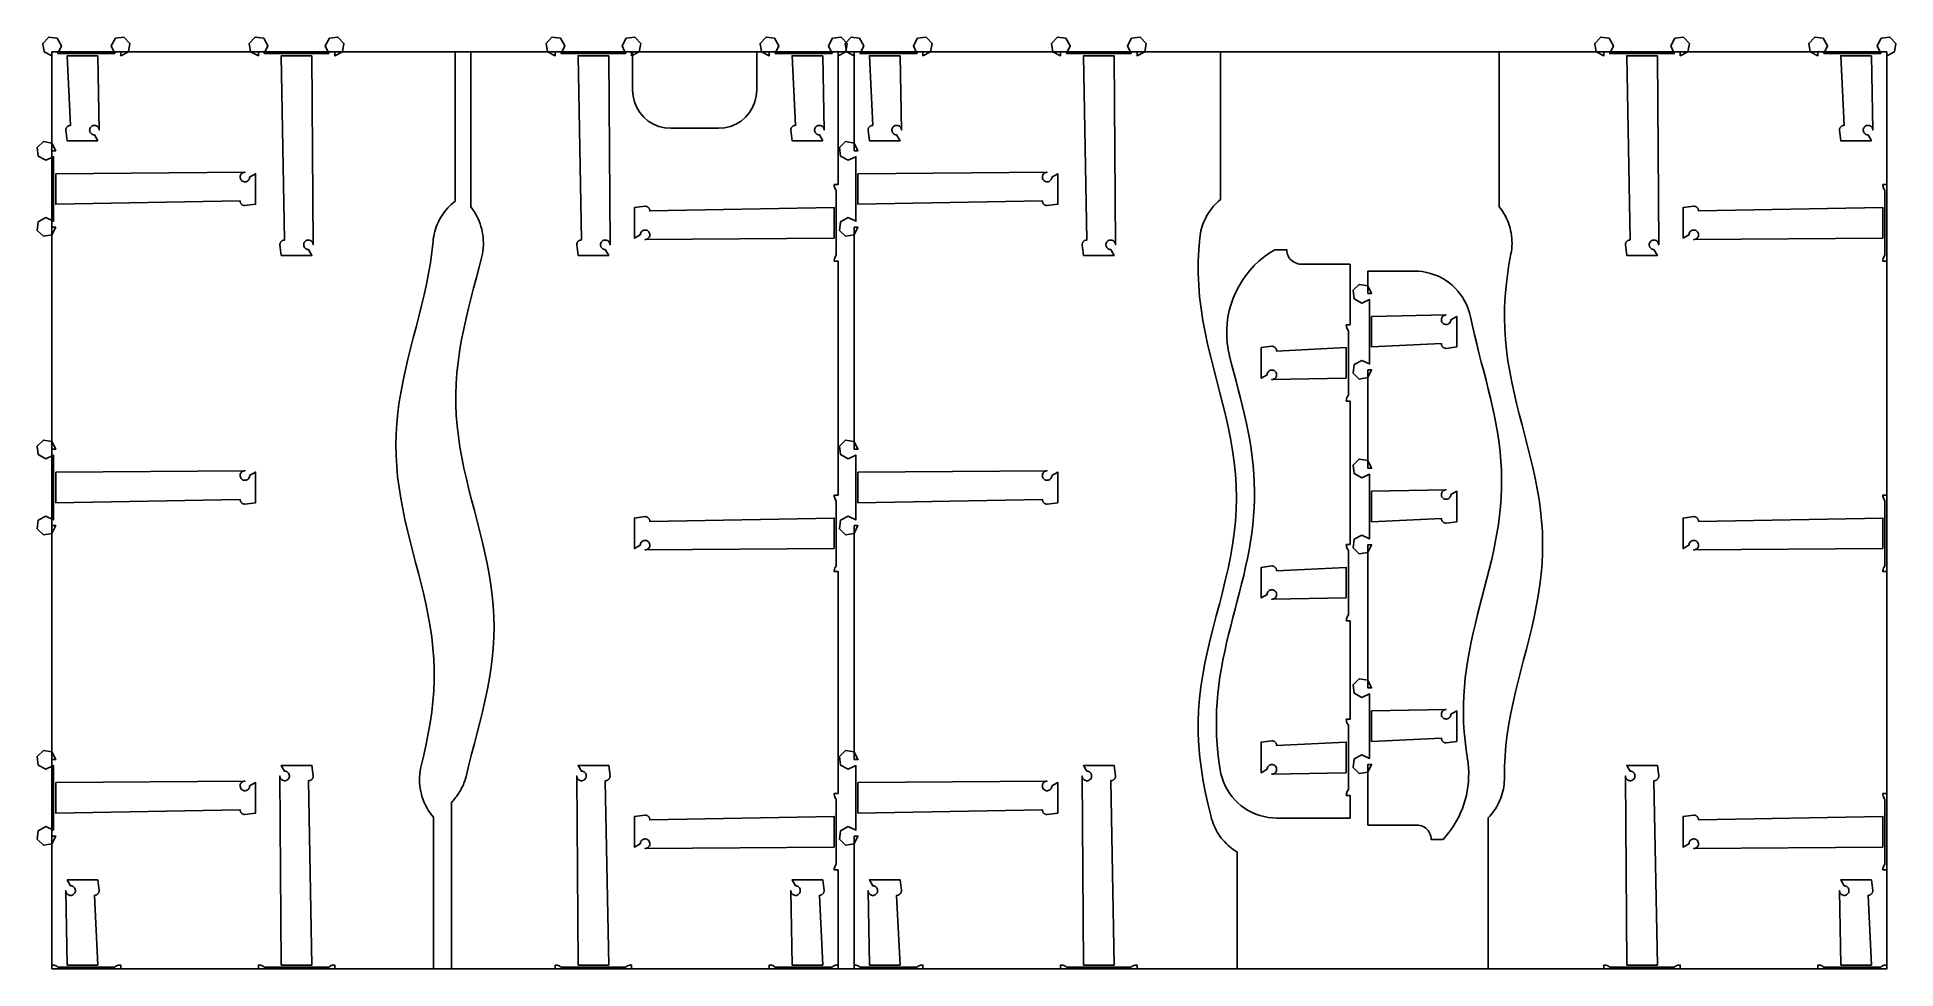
# Model space of a CAD drawing. Header units: inches. Extents: x -0.8 to 96.5, y 0 to 48.8.
import ezdxf

# ---------------------------------------------------------------- set-up
doc = ezdxf.new("R2010")
doc.units = ezdxf.units.IN
doc.layers.add('CONTOUR', color=3, linetype='Continuous')
doc.layers.add('POCKET', color=5, linetype='Continuous')

msp = doc.modelspace()

# ---------------------------------------------------------------- linework, layer by layer
at = {"layer": 'CONTOUR'}
for points in [[(0, 48), (0, 42.825), (0.2, 42.825), (-0.003, 43.227), (-0.447, 43.303), (-0.772, 42.991), (-0.713, 42.544), (-0.319, 42.325), (0.09, 42.513), (0.09, 42.513), (0.09, 39.137), (-0.319, 39.325), (-0.713, 39.106), (-0.772, 38.659), (-0.447, 38.347), (-0.003, 38.423), (0.2, 38.825), (0, 38.825), (0, 27.2), (0.2, 27.2), (-0.003, 27.602), (-0.447, 27.678), (-0.772, 27.366), (-0.713, 26.919), (-0.319, 26.7), (0.09, 26.888), (0.09, 26.888), (0.09, 23.512), (-0.319, 23.7), (-0.713, 23.481), (-0.772, 23.034), (-0.447, 22.722), (-0.003, 22.798), (0.2, 23.2), (0, 23.2), (0, 10.95), (0.2, 10.95), (-0.003, 11.352), (-0.447, 11.428), (-0.772, 11.116), (-0.713, 10.669), (-0.319, 10.45), (0.09, 10.638), (0.09, 10.638), (0.09, 7.262), (-0.319, 7.45), (-0.713, 7.231), (-0.772, 6.784), (-0.447, 6.472), (-0.003, 6.548), (0.2, 6.95), (0, 6.95), (0, 0), (0, 0.2), (0.056, 0.197), (0.112, 0.187), (0.165, 0.172), (0.217, 0.15), (0.267, 0.123), (0.312, 0.09), (3.288, 0.09), (3.288, 0.09), (3.333, 0.123), (3.383, 0.15), (3.434, 0.172), (3.488, 0.187), (3.544, 0.197), (3.6, 0.2), (3.6, 0), (10.8, 0), (10.8, 0.2), (10.856, 0.197), (10.912, 0.187), (10.965, 0.172), (11.017, 0.15), (11.067, 0.123), (11.112, 0.09), (14.488, 0.09), (14.488, 0.09), (14.533, 0.123), (14.583, 0.15), (14.634, 0.172), (14.688, 0.187), (14.744, 0.197), (14.8, 0.2), (14.8, 0), (19.963, 0), (19.963, 7.946), (19.963, 7.946), (19.867, 8.063), (19.777, 8.184), (19.693, 8.31), (19.616, 8.44), (19.545, 8.573), (19.481, 8.71), (19.424, 8.85), (19.374, 8.993), (19.332, 9.138), (19.297, 9.285), (19.269, 9.433), (19.249, 9.583), (19.236, 9.733), (19.231, 9.884), (19.233, 10.035), (19.244, 10.186), (19.261, 10.336), (19.286, 10.485), (19.319, 10.632), (19.319, 10.632), (19.454, 11.192), (19.579, 11.753), (19.692, 12.313), (19.79, 12.873), (19.871, 13.433), (19.934, 13.993), (19.976, 14.553), (19.997, 15.113), (19.997, 15.673), (19.976, 16.233), (19.933, 16.794), (19.871, 17.354), (19.79, 17.914), (19.692, 18.474), (19.579, 19.034), (19.453, 19.594), (19.318, 20.154), (19.176, 20.714), (19.031, 21.275), (18.884, 21.835), (18.74, 22.395), (18.602, 22.955), (18.472, 23.515), (18.354, 24.075), (18.249, 24.635), (18.161, 25.195), (18.09, 25.756), (18.039, 26.316), (18.009, 26.876), (18, 27.436), (18.012, 27.996), (18.046, 28.556), (18.1, 29.116), (18.174, 29.676), (18.265, 30.237), (18.372, 30.797), (18.492, 31.357), (18.623, 31.917), (18.763, 32.477), (18.907, 33.037), (19.054, 33.597), (19.199, 34.157), (19.34, 34.718), (19.474, 35.278), (19.597, 35.838), (19.708, 36.398), (19.804, 36.958), (19.882, 37.518), (19.941, 38.078), (19.941, 38.078), (19.956, 38.208), (19.976, 38.336), (20.001, 38.464), (20.032, 38.59), (20.068, 38.715), (20.11, 38.838), (20.157, 38.959), (20.209, 39.078), (20.266, 39.195), (20.329, 39.309), (20.396, 39.42), (20.468, 39.529), (20.544, 39.634), (20.625, 39.735), (20.711, 39.833), (20.8, 39.928), (20.894, 40.018), (20.991, 40.104), (21.092, 40.186), (21.092, 48), (14.8, 48), (14.8, 47.8), (15.202, 48.003), (15.278, 48.447), (14.965, 48.772), (14.519, 48.713), (14.3, 48.319), (14.488, 47.91), (14.488, 47.91), (11.112, 47.91), (11.3, 48.319), (11.081, 48.713), (10.634, 48.772), (10.322, 48.447), (10.398, 48.003), (10.8, 47.8), (10.8, 48), (3.6, 48), (3.6, 47.8), (4.002, 48.003), (4.078, 48.447), (3.765, 48.772), (3.319, 48.713), (3.1, 48.319), (3.288, 47.91), (3.288, 47.91), (0.312, 47.91), (0.5, 48.319), (0.281, 48.713), (-0.166, 48.772), (-0.478, 48.447), (-0.402, 48.003), (0, 47.8), (0, 48)], [(41.131, 0), (41.131, 5.175), (40.931, 5.175), (40.934, 5.231), (40.943, 5.287), (40.959, 5.341), (40.98, 5.392), (41.008, 5.442), (41.04, 5.487), (41.04, 8.863), (41.04, 8.863), (41.008, 8.908), (40.98, 8.958), (40.959, 9.009), (40.943, 9.063), (40.934, 9.119), (40.931, 9.175), (41.131, 9.175), (41.131, 20.8), (40.931, 20.8), (40.934, 20.856), (40.943, 20.912), (40.959, 20.966), (40.98, 21.017), (41.008, 21.067), (41.04, 21.112), (41.04, 24.488), (41.04, 24.488), (41.008, 24.533), (40.98, 24.583), (40.959, 24.634), (40.943, 24.688), (40.934, 24.744), (40.931, 24.8), (41.131, 24.8), (41.131, 37.05), (40.931, 37.05), (40.934, 37.106), (40.943, 37.162), (40.959, 37.216), (40.98, 37.267), (41.008, 37.317), (41.04, 37.362), (41.04, 40.738), (41.04, 40.738), (41.008, 40.783), (40.98, 40.833), (40.959, 40.884), (40.943, 40.938), (40.934, 40.994), (40.931, 41.05), (41.131, 41.05), (41.131, 48), (41.131, 47.8), (41.533, 48.003), (41.609, 48.447), (41.296, 48.772), (40.849, 48.713), (40.631, 48.319), (40.818, 47.91), (40.818, 47.91), (37.843, 47.91), (38.03, 48.319), (37.812, 48.713), (37.365, 48.772), (37.053, 48.447), (37.128, 48.003), (37.531, 47.8), (37.531, 48), (36.881, 48), (36.881, 46), (36.856, 45.687), (36.783, 45.382), (36.663, 45.092), (36.499, 44.824), (36.295, 44.586), (36.056, 44.382), (35.789, 44.218), (35.499, 44.098), (35.194, 44.025), (34.881, 44), (32.381, 44), (32.068, 44.025), (31.763, 44.098), (31.473, 44.218), (31.205, 44.382), (30.966, 44.586), (30.763, 44.824), (30.599, 45.092), (30.479, 45.382), (30.405, 45.687), (30.381, 46), (30.381, 48), (30.331, 48), (30.331, 47.8), (30.733, 48.003), (30.809, 48.447), (30.496, 48.772), (30.049, 48.713), (29.831, 48.319), (30.018, 47.91), (30.018, 47.91), (26.643, 47.91), (26.83, 48.319), (26.612, 48.713), (26.165, 48.772), (25.853, 48.447), (25.928, 48.003), (26.331, 47.8), (26.331, 48), (21.916, 48), (21.916, 39.881), (21.916, 39.881), (22.004, 39.766), (22.086, 39.647), (22.162, 39.524), (22.233, 39.398), (22.297, 39.268), (22.354, 39.135), (22.406, 39), (22.45, 38.863), (22.488, 38.723), (22.52, 38.582), (22.544, 38.44), (22.562, 38.296), (22.572, 38.152), (22.576, 38.008), (22.573, 37.863), (22.562, 37.719), (22.545, 37.576), (22.521, 37.433), (22.49, 37.292), (22.49, 37.292), (22.352, 36.738), (22.208, 36.183), (22.063, 35.629), (21.92, 35.075), (21.78, 34.52), (21.649, 33.966), (21.527, 33.412), (21.418, 32.857), (21.324, 32.303), (21.247, 31.749), (21.189, 31.194), (21.15, 30.64), (21.132, 30.086), (21.135, 29.531), (21.159, 28.977), (21.203, 28.423), (21.267, 27.869), (21.349, 27.314), (21.447, 26.76), (21.56, 26.206), (21.685, 25.651), (21.819, 25.097), (21.96, 24.543), (22.104, 23.988), (22.249, 23.434), (22.391, 22.88), (22.528, 22.325), (22.657, 21.771), (22.774, 21.217), (22.878, 20.663), (22.966, 20.108), (23.037, 19.554), (23.088, 19), (23.12, 18.445), (23.131, 17.891), (23.12, 17.337), (23.089, 16.782), (23.038, 16.228), (22.967, 15.674), (22.879, 15.119), (22.776, 14.565), (22.659, 14.011), (22.53, 13.457), (22.393, 12.902), (22.251, 12.348), (22.106, 11.794), (21.962, 11.239), (21.821, 10.685), (21.687, 10.131), (21.687, 10.131), (21.666, 10.048), (21.643, 9.965), (21.618, 9.883), (21.59, 9.802), (21.56, 9.722), (21.527, 9.643), (21.493, 9.564), (21.456, 9.487), (21.417, 9.411), (21.376, 9.336), (21.332, 9.262), (21.287, 9.189), (21.239, 9.118), (21.19, 9.048), (21.138, 8.979), (21.085, 8.912), (21.03, 8.847), (20.973, 8.783), (20.914, 8.721), (20.914, 0), (26.331, 0), (26.331, 0.2), (26.387, 0.197), (26.442, 0.187), (26.496, 0.172), (26.548, 0.15), (26.597, 0.123), (26.643, 0.09), (30.018, 0.09), (30.018, 0.09), (30.064, 0.123), (30.113, 0.15), (30.165, 0.172), (30.219, 0.187), (30.275, 0.197), (30.331, 0.2), (30.331, 0), (37.531, 0), (37.531, 0.2), (37.587, 0.197), (37.642, 0.187), (37.696, 0.172), (37.748, 0.15), (37.797, 0.123), (37.843, 0.09), (40.818, 0.09), (40.818, 0.09), (40.864, 0.123), (40.913, 0.15), (40.965, 0.172), (41.019, 0.187), (41.075, 0.197), (41.131, 0.2), (41.131, 0)], [(41.976, 48), (41.976, 42.825), (42.176, 42.825), (41.973, 43.227), (41.528, 43.303), (41.204, 42.991), (41.262, 42.544), (41.656, 42.325), (42.066, 42.513), (42.066, 42.513), (42.066, 39.137), (41.656, 39.325), (41.262, 39.106), (41.204, 38.659), (41.528, 38.347), (41.973, 38.423), (42.176, 38.825), (41.976, 38.825), (41.976, 27.2), (42.176, 27.2), (41.973, 27.602), (41.528, 27.678), (41.204, 27.366), (41.262, 26.919), (41.656, 26.7), (42.066, 26.888), (42.066, 26.888), (42.066, 23.512), (41.656, 23.7), (41.262, 23.481), (41.204, 23.034), (41.528, 22.722), (41.973, 22.798), (42.176, 23.2), (41.976, 23.2), (41.976, 10.95), (42.176, 10.95), (41.973, 11.352), (41.528, 11.428), (41.204, 11.116), (41.262, 10.669), (41.656, 10.45), (42.066, 10.638), (42.066, 10.638), (42.066, 7.262), (41.656, 7.45), (41.262, 7.231), (41.204, 6.784), (41.528, 6.472), (41.973, 6.548), (42.176, 6.95), (41.976, 6.95), (41.976, 0), (41.976, 0.2), (42.032, 0.197), (42.087, 0.187), (42.141, 0.172), (42.193, 0.15), (42.242, 0.123), (42.288, 0.09), (45.263, 0.09), (45.263, 0.09), (45.309, 0.123), (45.358, 0.15), (45.41, 0.172), (45.464, 0.187), (45.519, 0.197), (45.576, 0.2), (45.576, 0), (52.776, 0), (52.776, 0.2), (52.832, 0.197), (52.887, 0.187), (52.941, 0.172), (52.993, 0.15), (53.042, 0.123), (53.088, 0.09), (56.463, 0.09), (56.463, 0.09), (56.509, 0.123), (56.558, 0.15), (56.61, 0.172), (56.664, 0.187), (56.719, 0.197), (56.776, 0.2), (56.776, 0), (62.018, 0), (62.018, 6.109), (62.018, 6.109), (61.912, 6.175), (61.81, 6.245), (61.71, 6.32), (61.613, 6.399), (61.52, 6.481), (61.431, 6.568), (61.345, 6.658), (61.262, 6.752), (61.184, 6.849), (61.11, 6.949), (61.04, 7.052), (60.975, 7.158), (60.914, 7.267), (60.857, 7.378), (60.805, 7.491), (60.758, 7.606), (60.716, 7.724), (60.679, 7.842), (60.646, 7.963), (60.646, 7.963), (60.498, 8.581), (60.363, 9.2), (60.243, 9.818), (60.143, 10.437), (60.065, 11.055), (60.01, 11.674), (59.981, 12.292), (59.977, 12.911), (60, 13.53), (60.048, 14.148), (60.121, 14.767), (60.216, 15.385), (60.331, 16.004), (60.462, 16.622), (60.607, 17.241), (60.762, 17.859), (60.922, 18.478), (61.084, 19.096), (61.243, 19.715), (61.395, 20.333), (61.536, 20.952), (61.662, 21.57), (61.77, 22.189), (61.858, 22.808), (61.922, 23.426), (61.962, 24.045), (61.976, 24.663), (61.963, 25.282), (61.925, 25.9), (61.862, 26.519), (61.776, 27.137), (61.669, 27.756), (61.543, 28.374), (61.403, 28.993), (61.252, 29.611), (61.093, 30.23), (60.932, 30.848), (60.771, 31.467), (60.616, 32.086), (60.47, 32.704), (60.338, 33.323), (60.222, 33.941), (60.126, 34.56), (60.052, 35.178), (60.002, 35.797), (59.978, 36.415), (59.98, 37.034), (60.008, 37.652), (60.061, 38.271), (60.061, 38.271), (60.076, 38.392), (60.097, 38.513), (60.122, 38.633), (60.152, 38.752), (60.187, 38.869), (60.227, 38.985), (60.271, 39.099), (60.32, 39.211), (60.374, 39.322), (60.432, 39.429), (60.494, 39.535), (60.561, 39.638), (60.631, 39.738), (60.706, 39.835), (60.785, 39.929), (60.867, 40.019), (60.953, 40.106), (61.043, 40.19), (61.136, 40.27), (61.136, 48), (56.776, 48), (56.776, 47.8), (57.178, 48.003), (57.253, 48.447), (56.941, 48.772), (56.494, 48.713), (56.276, 48.319), (56.463, 47.91), (56.463, 47.91), (53.088, 47.91), (53.275, 48.319), (53.057, 48.713), (52.61, 48.772), (52.298, 48.447), (52.373, 48.003), (52.776, 47.8), (52.776, 48), (45.576, 48), (45.576, 47.8), (45.978, 48.003), (46.053, 48.447), (45.741, 48.772), (45.294, 48.713), (45.076, 48.319), (45.263, 47.91), (45.263, 47.91), (42.288, 47.91), (42.475, 48.319), (42.257, 48.713), (41.81, 48.772), (41.498, 48.447), (41.573, 48.003), (41.976, 47.8), (41.976, 48)], [(96, 0), (96, 5.175), (95.8, 5.175), (95.803, 5.231), (95.813, 5.287), (95.828, 5.341), (95.85, 5.392), (95.877, 5.442), (95.91, 5.487), (95.91, 8.863), (95.91, 8.863), (95.877, 8.908), (95.85, 8.958), (95.828, 9.009), (95.813, 9.063), (95.803, 9.119), (95.8, 9.175), (96, 9.175), (96, 20.8), (95.8, 20.8), (95.803, 20.856), (95.813, 20.912), (95.828, 20.966), (95.85, 21.017), (95.877, 21.067), (95.91, 21.112), (95.91, 24.488), (95.91, 24.488), (95.877, 24.533), (95.85, 24.583), (95.828, 24.634), (95.813, 24.688), (95.803, 24.744), (95.8, 24.8), (96, 24.8), (96, 37.05), (95.8, 37.05), (95.803, 37.106), (95.813, 37.162), (95.828, 37.216), (95.85, 37.267), (95.877, 37.317), (95.91, 37.362), (95.91, 40.738), (95.91, 40.738), (95.877, 40.783), (95.85, 40.833), (95.828, 40.884), (95.813, 40.938), (95.803, 40.994), (95.8, 41.05), (96, 41.05), (96, 48), (96, 47.8), (96.402, 48.003), (96.478, 48.447), (96.166, 48.772), (95.719, 48.713), (95.5, 48.319), (95.688, 47.91), (95.688, 47.91), (92.712, 47.91), (92.9, 48.319), (92.681, 48.713), (92.235, 48.772), (91.922, 48.447), (91.998, 48.003), (92.4, 47.8), (92.4, 48), (85.2, 48), (85.2, 47.8), (85.602, 48.003), (85.678, 48.447), (85.366, 48.772), (84.919, 48.713), (84.7, 48.319), (84.888, 47.91), (84.888, 47.91), (81.512, 47.91), (81.7, 48.319), (81.481, 48.713), (81.035, 48.772), (80.722, 48.447), (80.798, 48.003), (81.2, 47.8), (81.2, 48), (75.73, 48), (75.73, 39.887), (75.73, 39.887), (75.814, 39.778), (75.893, 39.665), (75.967, 39.549), (76.035, 39.429), (76.098, 39.306), (76.155, 39.181), (76.206, 39.053), (76.252, 38.922), (76.291, 38.79), (76.324, 38.656), (76.351, 38.521), (76.372, 38.385), (76.386, 38.248), (76.394, 38.11), (76.396, 37.972), (76.391, 37.834), (76.38, 37.697), (76.363, 37.56), (76.34, 37.424), (76.34, 37.424), (76.237, 36.865), (76.151, 36.306), (76.083, 35.747), (76.035, 35.188), (76.007, 34.629), (76, 34.07), (76.015, 33.511), (76.051, 32.952), (76.107, 32.393), (76.183, 31.834), (76.275, 31.275), (76.384, 30.716), (76.505, 30.157), (76.637, 29.598), (76.777, 29.039), (76.922, 28.48), (77.068, 27.92), (77.213, 27.361), (77.353, 26.802), (77.485, 26.243), (77.608, 25.684), (77.717, 25.125), (77.811, 24.566), (77.888, 24.007), (77.945, 23.448), (77.983, 22.889), (77.999, 22.33), (77.994, 21.771), (77.968, 21.212), (77.921, 20.653), (77.855, 20.094), (77.77, 19.535), (77.668, 18.976), (77.553, 18.417), (77.425, 17.858), (77.289, 17.299), (77.146, 16.74), (77, 16.18), (76.854, 15.621), (76.712, 15.062), (76.575, 14.503), (76.448, 13.944), (76.332, 13.385), (76.231, 12.826), (76.146, 12.267), (76.079, 11.708), (76.032, 11.149), (76.006, 10.59), (76.001, 10.031), (76.001, 10.031), (75.999, 9.907), (75.993, 9.783), (75.981, 9.659), (75.965, 9.536), (75.943, 9.414), (75.916, 9.293), (75.885, 9.173), (75.848, 9.054), (75.806, 8.937), (75.76, 8.822), (75.709, 8.709), (75.653, 8.598), (75.593, 8.49), (75.528, 8.384), (75.459, 8.281), (75.386, 8.18), (75.308, 8.083), (75.227, 7.989), (75.142, 7.899), (75.142, 0), (81.2, 0), (81.2, 0.2), (81.256, 0.197), (81.312, 0.187), (81.366, 0.172), (81.417, 0.15), (81.467, 0.123), (81.512, 0.09), (84.888, 0.09), (84.888, 0.09), (84.933, 0.123), (84.983, 0.15), (85.035, 0.172), (85.088, 0.187), (85.144, 0.197), (85.2, 0.2), (85.2, 0), (92.4, 0), (92.4, 0.2), (92.456, 0.197), (92.512, 0.187), (92.566, 0.172), (92.617, 0.15), (92.667, 0.123), (92.712, 0.09), (95.688, 0.09), (95.688, 0.09), (95.733, 0.123), (95.783, 0.15), (95.835, 0.172), (95.888, 0.187), (95.944, 0.197), (96, 0.2), (96, 0)], [(0, 0), (96, 0), (96, 48), (0, 48), (0, 0)], [(67.924, 36.893), (67.924, 33.718), (67.724, 33.718), (67.727, 33.662), (67.737, 33.606), (67.752, 33.552), (67.774, 33.5), (67.801, 33.451), (67.834, 33.405), (67.834, 33.405), (67.834, 30.03), (67.801, 29.984), (67.774, 29.935), (67.752, 29.883), (67.737, 29.829), (67.727, 29.774), (67.724, 29.718), (67.924, 29.718), (67.924, 22.218), (67.724, 22.218), (67.727, 22.162), (67.737, 22.106), (67.752, 22.052), (67.774, 22), (67.801, 21.951), (67.834, 21.905), (67.834, 21.905), (67.834, 18.53), (67.801, 18.484), (67.774, 18.435), (67.752, 18.383), (67.737, 18.329), (67.727, 18.274), (67.724, 18.218), (67.924, 18.218), (67.924, 13.068), (67.724, 13.068), (67.727, 13.012), (67.737, 12.956), (67.752, 12.902), (67.774, 12.85), (67.801, 12.801), (67.834, 12.755), (67.834, 12.755), (67.834, 9.38), (67.801, 9.334), (67.774, 9.285), (67.752, 9.233), (67.737, 9.179), (67.727, 9.124), (67.724, 9.068), (67.924, 9.068), (67.924, 7.893), (64.089, 7.893), (64.089, 7.893), (63.866, 7.901), (63.644, 7.926), (63.425, 7.967), (63.209, 8.025), (62.998, 8.098), (62.793, 8.187), (62.596, 8.291), (62.406, 8.409), (62.226, 8.541), (62.056, 8.686), (61.898, 8.844), (61.752, 9.012), (61.618, 9.191), (61.498, 9.38), (61.393, 9.577), (61.303, 9.781), (61.228, 9.991), (61.169, 10.207), (61.126, 10.426), (61.126, 10.426), (61.062, 10.868), (61.009, 11.31), (60.969, 11.752), (60.941, 12.195), (60.927, 12.637), (60.925, 13.079), (60.938, 13.521), (60.963, 13.963), (61.002, 14.405), (61.052, 14.848), (61.115, 15.29), (61.188, 15.732), (61.271, 16.174), (61.363, 16.616), (61.462, 17.059), (61.568, 17.501), (61.678, 17.943), (61.792, 18.385), (61.907, 18.827), (62.023, 19.27), (62.137, 19.712), (62.249, 20.154), (62.356, 20.596), (62.457, 21.038), (62.551, 21.481), (62.637, 21.923), (62.713, 22.365), (62.779, 22.807), (62.833, 23.249), (62.875, 23.692), (62.905, 24.134), (62.921, 24.576), (62.924, 25.018), (62.913, 25.46), (62.89, 25.903), (62.853, 26.345), (62.804, 26.787), (62.743, 27.229), (62.671, 27.671), (62.589, 28.113), (62.499, 28.556), (62.4, 28.998), (62.296, 29.44), (62.186, 29.882), (62.073, 30.324), (61.957, 30.767), (61.842, 31.209), (61.727, 31.651), (61.615, 32.093), (61.615, 32.093), (61.544, 32.427), (61.496, 32.764), (61.471, 33.104), (61.469, 33.445), (61.491, 33.785), (61.535, 34.123), (61.603, 34.458), (61.693, 34.786), (61.805, 35.108), (61.939, 35.422), (62.094, 35.725), (62.269, 36.018), (62.464, 36.297), (62.678, 36.563), (62.909, 36.814), (63.156, 37.048), (63.42, 37.265), (63.697, 37.464), (63.987, 37.643), (64.612, 37.643), (64.612, 37.643), (64.617, 37.559), (64.631, 37.476), (64.654, 37.395), (64.686, 37.317), (64.727, 37.244), (64.775, 37.175), (64.831, 37.112), (64.894, 37.056), (64.963, 37.008), (65.036, 36.967), (65.114, 36.935), (65.195, 36.912), (65.278, 36.897), (65.362, 36.893), (67.924, 36.893)], [(68.852, 7.529), (68.852, 10.704), (69.052, 10.704), (68.849, 10.302), (68.404, 10.227), (68.08, 10.539), (68.138, 10.986), (68.532, 11.204), (68.942, 11.017), (68.942, 14.392), (68.942, 14.392), (68.532, 14.205), (68.138, 14.423), (68.08, 14.87), (68.404, 15.182), (68.849, 15.107), (69.052, 14.704), (68.852, 14.704), (68.852, 22.204), (69.052, 22.204), (68.849, 21.802), (68.404, 21.727), (68.08, 22.039), (68.138, 22.486), (68.532, 22.704), (68.942, 22.517), (68.942, 25.892), (68.942, 25.892), (68.532, 25.705), (68.138, 25.923), (68.08, 26.37), (68.404, 26.682), (68.849, 26.607), (69.052, 26.204), (68.852, 26.204), (68.852, 31.355), (69.052, 31.355), (68.849, 30.952), (68.404, 30.877), (68.08, 31.189), (68.138, 31.636), (68.532, 31.854), (68.942, 31.667), (68.942, 35.042), (68.942, 35.042), (68.532, 34.855), (68.138, 35.073), (68.08, 35.52), (68.404, 35.832), (68.849, 35.757), (69.052, 35.355), (68.852, 35.355), (68.852, 36.529), (71.283, 36.529), (71.283, 36.529), (71.499, 36.522), (71.714, 36.498), (71.927, 36.46), (72.136, 36.406), (72.341, 36.337), (72.541, 36.253), (72.734, 36.155), (72.919, 36.044), (73.096, 35.92), (73.263, 35.783), (73.421, 35.634), (73.567, 35.475), (73.701, 35.305), (73.823, 35.126), (73.931, 34.939), (74.026, 34.745), (74.106, 34.544), (74.172, 34.338), (74.223, 34.128), (74.223, 34.128), (74.323, 33.656), (74.432, 33.183), (74.547, 32.711), (74.667, 32.239), (74.79, 31.766), (74.913, 31.294), (75.036, 30.822), (75.156, 30.349), (75.271, 29.877), (75.38, 29.405), (75.48, 28.933), (75.571, 28.46), (75.651, 27.988), (75.719, 27.516), (75.774, 27.043), (75.815, 26.571), (75.84, 26.099), (75.851, 25.626), (75.847, 25.154), (75.827, 24.682), (75.792, 24.209), (75.743, 23.737), (75.681, 23.265), (75.606, 22.793), (75.519, 22.32), (75.422, 21.848), (75.316, 21.376), (75.204, 20.903), (75.085, 20.431), (74.964, 19.959), (74.84, 19.486), (74.717, 19.014), (74.596, 18.542), (74.479, 18.07), (74.367, 17.597), (74.263, 17.125), (74.168, 16.653), (74.083, 16.18), (74.01, 15.708), (73.95, 15.236), (73.903, 14.763), (73.871, 14.291), (73.854, 13.819), (73.853, 13.347), (73.866, 12.874), (73.895, 12.402), (73.938, 11.93), (73.995, 11.457), (74.065, 10.985), (74.065, 10.985), (74.098, 10.748), (74.119, 10.509), (74.129, 10.27), (74.127, 10.031), (74.114, 9.791), (74.089, 9.553), (74.053, 9.316), (74.006, 9.082), (73.947, 8.85), (73.878, 8.62), (73.797, 8.395), (73.706, 8.173), (73.605, 7.957), (73.493, 7.745), (73.371, 7.539), (73.239, 7.339), (73.098, 7.145), (72.948, 6.959), (72.789, 6.779), (72.164, 6.779), (72.164, 6.779), (72.159, 6.863), (72.145, 6.946), (72.122, 7.027), (72.09, 7.105), (72.049, 7.179), (72, 7.247), (71.944, 7.31), (71.882, 7.366), (71.813, 7.415), (71.739, 7.455), (71.662, 7.487), (71.581, 7.511), (71.498, 7.525), (71.414, 7.529), (68.852, 7.529)]]:
    msp.add_lwpolyline(points, close=True, dxfattribs=at)
at = {"layer": 'POCKET'}
for points in [[(2.4, 47.8), (2.473, 43.904), (2.469, 43.95), (2.456, 43.996), (2.434, 44.038), (2.405, 44.075), (2.37, 44.106), (2.33, 44.13), (2.285, 44.146), (2.239, 44.153), (2.192, 44.152), (2.146, 44.141), (2.103, 44.123), (2.064, 44.096), (2.031, 44.063), (2.004, 44.024), (1.985, 43.981), (1.975, 43.935), (1.974, 43.888), (1.981, 43.841), (1.997, 43.797), (2.021, 43.757), (2.052, 43.721), (2.089, 43.692), (2.131, 43.671), (2.176, 43.658), (2.223, 43.654), (2.4, 43.347), (0.8, 43.347), (0.727, 43.904), (0.727, 43.919), (0.729, 43.935), (0.731, 43.95), (0.735, 43.966), (0.739, 43.981), (0.744, 43.996), (0.751, 44.01), (0.758, 44.024), (0.766, 44.038), (0.775, 44.05), (0.784, 44.063), (0.795, 44.075), (0.806, 44.086), (0.817, 44.096), (0.83, 44.106), (0.843, 44.115), (0.856, 44.123), (0.87, 44.13), (0.885, 44.136), (0.9, 44.141), (0.915, 44.146), (0.93, 44.149), (0.945, 44.152), (0.961, 44.153), (0.977, 44.154), (0.8, 47.8), (2.4, 47.8)], [(13.6, 47.8), (13.673, 37.904), (13.669, 37.95), (13.656, 37.996), (13.634, 38.038), (13.605, 38.075), (13.57, 38.106), (13.53, 38.13), (13.485, 38.146), (13.439, 38.153), (13.392, 38.152), (13.346, 38.141), (13.303, 38.123), (13.264, 38.096), (13.231, 38.063), (13.204, 38.024), (13.185, 37.981), (13.175, 37.935), (13.174, 37.888), (13.181, 37.841), (13.197, 37.797), (13.221, 37.757), (13.252, 37.721), (13.289, 37.692), (13.331, 37.671), (13.376, 37.658), (13.423, 37.654), (13.6, 37.347), (12, 37.347), (11.927, 37.904), (11.927, 37.919), (11.929, 37.935), (11.931, 37.95), (11.935, 37.966), (11.939, 37.981), (11.944, 37.996), (11.951, 38.01), (11.958, 38.024), (11.966, 38.038), (11.975, 38.05), (11.984, 38.063), (11.995, 38.075), (12.006, 38.086), (12.017, 38.096), (12.03, 38.106), (12.043, 38.115), (12.056, 38.123), (12.07, 38.13), (12.085, 38.136), (12.1, 38.141), (12.115, 38.146), (12.13, 38.149), (12.145, 38.152), (12.161, 38.153), (12.177, 38.154), (12, 47.8), (13.6, 47.8)], [(29.131, 47.8), (29.204, 37.904), (29.199, 37.95), (29.186, 37.996), (29.165, 38.038), (29.136, 38.075), (29.101, 38.106), (29.06, 38.13), (29.016, 38.146), (28.97, 38.153), (28.923, 38.152), (28.877, 38.141), (28.833, 38.123), (28.795, 38.096), (28.761, 38.063), (28.735, 38.024), (28.716, 37.981), (28.706, 37.935), (28.704, 37.888), (28.712, 37.841), (28.728, 37.797), (28.752, 37.757), (28.783, 37.721), (28.82, 37.692), (28.862, 37.671), (28.907, 37.658), (28.954, 37.654), (29.131, 37.347), (27.531, 37.347), (27.457, 37.904), (27.458, 37.919), (27.459, 37.935), (27.462, 37.95), (27.465, 37.966), (27.47, 37.981), (27.475, 37.996), (27.481, 38.01), (27.488, 38.024), (27.496, 38.038), (27.505, 38.05), (27.515, 38.063), (27.525, 38.075), (27.536, 38.086), (27.548, 38.096), (27.56, 38.106), (27.573, 38.115), (27.587, 38.123), (27.601, 38.13), (27.615, 38.136), (27.63, 38.141), (27.645, 38.146), (27.661, 38.149), (27.676, 38.152), (27.692, 38.153), (27.707, 38.154), (27.531, 47.8), (29.131, 47.8)], [(40.331, 47.8), (40.404, 43.904), (40.399, 43.95), (40.386, 43.996), (40.365, 44.038), (40.336, 44.075), (40.301, 44.106), (40.26, 44.13), (40.216, 44.146), (40.17, 44.153), (40.123, 44.152), (40.077, 44.141), (40.033, 44.123), (39.995, 44.096), (39.961, 44.063), (39.935, 44.024), (39.916, 43.981), (39.906, 43.935), (39.904, 43.888), (39.912, 43.841), (39.928, 43.797), (39.952, 43.757), (39.983, 43.721), (40.02, 43.692), (40.062, 43.671), (40.107, 43.658), (40.154, 43.654), (40.331, 43.347), (38.731, 43.347), (38.657, 43.904), (38.658, 43.919), (38.659, 43.935), (38.662, 43.95), (38.665, 43.966), (38.67, 43.981), (38.675, 43.996), (38.681, 44.01), (38.688, 44.024), (38.696, 44.038), (38.705, 44.05), (38.715, 44.063), (38.725, 44.075), (38.736, 44.086), (38.748, 44.096), (38.76, 44.106), (38.773, 44.115), (38.787, 44.123), (38.801, 44.13), (38.815, 44.136), (38.83, 44.141), (38.845, 44.146), (38.861, 44.149), (38.876, 44.152), (38.892, 44.153), (38.907, 44.154), (38.731, 47.8), (40.331, 47.8)], [(44.376, 47.8), (44.449, 43.904), (44.444, 43.95), (44.431, 43.996), (44.41, 44.038), (44.381, 44.075), (44.346, 44.106), (44.305, 44.13), (44.261, 44.146), (44.214, 44.153), (44.167, 44.152), (44.122, 44.141), (44.078, 44.123), (44.039, 44.096), (44.006, 44.063), (43.98, 44.024), (43.961, 43.981), (43.951, 43.935), (43.949, 43.888), (43.957, 43.841), (43.973, 43.797), (43.997, 43.757), (44.028, 43.721), (44.065, 43.692), (44.107, 43.671), (44.152, 43.658), (44.199, 43.654), (44.376, 43.347), (42.776, 43.347), (42.702, 43.904), (42.703, 43.919), (42.704, 43.935), (42.707, 43.95), (42.71, 43.966), (42.715, 43.981), (42.72, 43.996), (42.726, 44.01), (42.733, 44.024), (42.741, 44.038), (42.75, 44.05), (42.76, 44.063), (42.77, 44.075), (42.781, 44.086), (42.793, 44.096), (42.805, 44.106), (42.818, 44.115), (42.832, 44.123), (42.846, 44.13), (42.86, 44.136), (42.875, 44.141), (42.89, 44.146), (42.905, 44.149), (42.921, 44.152), (42.937, 44.153), (42.952, 44.154), (42.776, 47.8), (44.376, 47.8)], [(55.576, 47.8), (55.649, 37.904), (55.644, 37.95), (55.631, 37.996), (55.61, 38.038), (55.581, 38.075), (55.546, 38.106), (55.505, 38.13), (55.461, 38.146), (55.414, 38.153), (55.367, 38.152), (55.322, 38.141), (55.278, 38.123), (55.239, 38.096), (55.206, 38.063), (55.18, 38.024), (55.161, 37.981), (55.151, 37.935), (55.149, 37.888), (55.157, 37.841), (55.173, 37.797), (55.197, 37.757), (55.228, 37.721), (55.265, 37.692), (55.307, 37.671), (55.352, 37.658), (55.399, 37.654), (55.576, 37.347), (53.976, 37.347), (53.902, 37.904), (53.903, 37.919), (53.904, 37.935), (53.907, 37.95), (53.91, 37.966), (53.915, 37.981), (53.92, 37.996), (53.926, 38.01), (53.933, 38.024), (53.941, 38.038), (53.95, 38.05), (53.96, 38.063), (53.97, 38.075), (53.981, 38.086), (53.993, 38.096), (54.005, 38.106), (54.018, 38.115), (54.032, 38.123), (54.046, 38.13), (54.06, 38.136), (54.075, 38.141), (54.09, 38.146), (54.105, 38.149), (54.121, 38.152), (54.137, 38.153), (54.152, 38.154), (53.976, 47.8), (55.576, 47.8)], [(84, 47.8), (84.073, 37.904), (84.069, 37.95), (84.056, 37.996), (84.034, 38.038), (84.005, 38.075), (83.97, 38.106), (83.93, 38.13), (83.885, 38.146), (83.839, 38.153), (83.792, 38.152), (83.746, 38.141), (83.703, 38.123), (83.664, 38.096), (83.631, 38.063), (83.604, 38.024), (83.585, 37.981), (83.575, 37.935), (83.574, 37.888), (83.581, 37.841), (83.597, 37.797), (83.621, 37.757), (83.652, 37.721), (83.689, 37.692), (83.731, 37.671), (83.776, 37.658), (83.823, 37.654), (84, 37.347), (82.4, 37.347), (82.327, 37.904), (82.327, 37.919), (82.329, 37.935), (82.331, 37.95), (82.335, 37.966), (82.339, 37.981), (82.344, 37.996), (82.351, 38.01), (82.358, 38.024), (82.366, 38.038), (82.375, 38.05), (82.384, 38.063), (82.395, 38.075), (82.406, 38.086), (82.417, 38.096), (82.43, 38.106), (82.443, 38.115), (82.456, 38.123), (82.47, 38.13), (82.485, 38.136), (82.5, 38.141), (82.515, 38.146), (82.53, 38.149), (82.545, 38.152), (82.561, 38.153), (82.577, 38.154), (82.4, 47.8), (84, 47.8)], [(95.2, 47.8), (95.273, 43.904), (95.269, 43.95), (95.256, 43.996), (95.234, 44.038), (95.205, 44.075), (95.17, 44.106), (95.13, 44.13), (95.085, 44.146), (95.039, 44.153), (94.992, 44.152), (94.946, 44.141), (94.903, 44.123), (94.864, 44.096), (94.831, 44.063), (94.804, 44.024), (94.785, 43.981), (94.775, 43.935), (94.774, 43.888), (94.781, 43.841), (94.797, 43.797), (94.821, 43.757), (94.852, 43.721), (94.889, 43.692), (94.931, 43.671), (94.976, 43.658), (95.023, 43.654), (95.2, 43.347), (93.6, 43.347), (93.527, 43.904), (93.527, 43.919), (93.529, 43.935), (93.531, 43.95), (93.535, 43.966), (93.539, 43.981), (93.544, 43.996), (93.551, 44.01), (93.558, 44.024), (93.566, 44.038), (93.575, 44.05), (93.584, 44.063), (93.595, 44.075), (93.606, 44.086), (93.617, 44.096), (93.63, 44.106), (93.643, 44.115), (93.656, 44.123), (93.67, 44.13), (93.685, 44.136), (93.7, 44.141), (93.715, 44.146), (93.73, 44.149), (93.745, 44.152), (93.761, 44.153), (93.777, 44.154), (93.6, 47.8), (95.2, 47.8)], [(0.2, 41.625), (10.096, 41.698), (10.05, 41.694), (10.004, 41.681), (9.962, 41.659), (9.925, 41.63), (9.894, 41.595), (9.87, 41.555), (9.854, 41.51), (9.847, 41.464), (9.848, 41.417), (9.859, 41.371), (9.877, 41.328), (9.904, 41.289), (9.937, 41.256), (9.976, 41.229), (10.019, 41.21), (10.065, 41.2), (10.112, 41.199), (10.159, 41.206), (10.203, 41.222), (10.243, 41.246), (10.279, 41.277), (10.308, 41.314), (10.329, 41.356), (10.342, 41.401), (10.346, 41.448), (10.653, 41.625), (10.653, 40.025), (10.096, 39.952), (10.081, 39.952), (10.065, 39.954), (10.05, 39.956), (10.034, 39.96), (10.019, 39.964), (10.004, 39.969), (9.99, 39.976), (9.976, 39.983), (9.962, 39.991), (9.949, 40), (9.937, 40.009), (9.925, 40.02), (9.914, 40.031), (9.904, 40.042), (9.894, 40.055), (9.885, 40.068), (9.877, 40.081), (9.87, 40.095), (9.864, 40.11), (9.859, 40.125), (9.854, 40.14), (9.851, 40.155), (9.848, 40.17), (9.847, 40.186), (9.846, 40.202), (0.2, 40.025), (0.2, 41.625)], [(42.176, 41.625), (52.072, 41.698), (52.025, 41.694), (51.98, 41.681), (51.938, 41.659), (51.901, 41.63), (51.87, 41.595), (51.846, 41.555), (51.83, 41.51), (51.822, 41.464), (51.824, 41.417), (51.834, 41.371), (51.853, 41.328), (51.879, 41.289), (51.913, 41.256), (51.952, 41.229), (51.995, 41.21), (52.041, 41.2), (52.088, 41.199), (52.134, 41.206), (52.178, 41.222), (52.219, 41.246), (52.254, 41.277), (52.283, 41.314), (52.304, 41.356), (52.318, 41.401), (52.322, 41.448), (52.629, 41.625), (52.629, 40.025), (52.072, 39.952), (52.056, 39.952), (52.041, 39.954), (52.025, 39.956), (52.01, 39.96), (51.995, 39.964), (51.98, 39.969), (51.966, 39.976), (51.952, 39.983), (51.938, 39.991), (51.925, 40), (51.913, 40.009), (51.901, 40.02), (51.89, 40.031), (51.879, 40.042), (51.87, 40.055), (51.861, 40.068), (51.853, 40.081), (51.846, 40.095), (51.84, 40.11), (51.834, 40.125), (51.83, 40.14), (51.826, 40.155), (51.824, 40.17), (51.822, 40.186), (51.822, 40.202), (42.176, 40.025), (42.176, 41.625)], [(40.931, 38.25), (31.034, 38.177), (31.081, 38.181), (31.126, 38.194), (31.168, 38.216), (31.205, 38.245), (31.236, 38.28), (31.26, 38.32), (31.276, 38.365), (31.284, 38.411), (31.282, 38.458), (31.272, 38.504), (31.253, 38.547), (31.227, 38.586), (31.194, 38.619), (31.155, 38.646), (31.111, 38.665), (31.066, 38.675), (31.018, 38.676), (30.972, 38.669), (30.928, 38.653), (30.887, 38.629), (30.852, 38.598), (30.823, 38.561), (30.802, 38.519), (30.789, 38.474), (30.784, 38.427), (30.477, 38.25), (30.477, 39.85), (31.034, 39.923), (31.05, 39.923), (31.066, 39.921), (31.081, 39.919), (31.096, 39.915), (31.111, 39.911), (31.126, 39.906), (31.141, 39.899), (31.155, 39.892), (31.168, 39.884), (31.181, 39.875), (31.194, 39.866), (31.205, 39.855), (31.216, 39.844), (31.227, 39.833), (31.236, 39.82), (31.245, 39.807), (31.253, 39.794), (31.26, 39.78), (31.267, 39.765), (31.272, 39.75), (31.276, 39.735), (31.28, 39.72), (31.282, 39.705), (31.284, 39.689), (31.284, 39.673), (40.931, 39.85), (40.931, 38.25)], [(95.8, 38.25), (85.904, 38.177), (85.95, 38.181), (85.996, 38.194), (86.038, 38.216), (86.075, 38.245), (86.106, 38.28), (86.13, 38.32), (86.146, 38.365), (86.153, 38.411), (86.152, 38.458), (86.141, 38.504), (86.123, 38.547), (86.096, 38.586), (86.063, 38.619), (86.024, 38.646), (85.981, 38.665), (85.935, 38.675), (85.888, 38.676), (85.841, 38.669), (85.797, 38.653), (85.757, 38.629), (85.721, 38.598), (85.692, 38.561), (85.671, 38.519), (85.658, 38.474), (85.654, 38.427), (85.347, 38.25), (85.347, 39.85), (85.904, 39.923), (85.919, 39.923), (85.935, 39.921), (85.95, 39.919), (85.966, 39.915), (85.981, 39.911), (85.996, 39.906), (86.01, 39.899), (86.024, 39.892), (86.038, 39.884), (86.051, 39.875), (86.063, 39.866), (86.075, 39.855), (86.086, 39.844), (86.096, 39.833), (86.106, 39.82), (86.115, 39.807), (86.123, 39.794), (86.13, 39.78), (86.136, 39.765), (86.141, 39.75), (86.146, 39.735), (86.149, 39.72), (86.152, 39.705), (86.153, 39.689), (86.154, 39.673), (95.8, 39.85), (95.8, 38.25)], [(69.052, 34.154), (72.948, 34.228), (72.901, 34.223), (72.856, 34.21), (72.814, 34.189), (72.777, 34.16), (72.746, 34.125), (72.722, 34.084), (72.706, 34.04), (72.699, 33.993), (72.7, 33.946), (72.71, 33.9), (72.729, 33.857), (72.755, 33.818), (72.789, 33.785), (72.828, 33.759), (72.871, 33.74), (72.917, 33.73), (72.964, 33.728), (73.01, 33.736), (73.054, 33.752), (73.095, 33.775), (73.13, 33.807), (73.159, 33.844), (73.18, 33.886), (73.194, 33.931), (73.198, 33.978), (73.505, 34.154), (73.505, 32.555), (72.948, 32.481), (72.932, 32.482), (72.917, 32.483), (72.901, 32.486), (72.886, 32.489), (72.871, 32.494), (72.856, 32.499), (72.842, 32.505), (72.828, 32.512), (72.814, 32.52), (72.801, 32.529), (72.789, 32.539), (72.777, 32.549), (72.766, 32.56), (72.755, 32.572), (72.746, 32.584), (72.737, 32.597), (72.729, 32.611), (72.722, 32.625), (72.716, 32.639), (72.71, 32.654), (72.706, 32.669), (72.702, 32.684), (72.7, 32.7), (72.699, 32.716), (72.698, 32.731), (69.052, 32.555), (69.052, 34.154)], [(67.724, 30.918), (63.828, 30.844), (63.875, 30.849), (63.92, 30.862), (63.962, 30.883), (63.999, 30.912), (64.03, 30.948), (64.054, 30.988), (64.07, 31.032), (64.077, 31.079), (64.076, 31.126), (64.066, 31.172), (64.047, 31.215), (64.02, 31.254), (63.987, 31.287), (63.948, 31.314), (63.905, 31.332), (63.859, 31.343), (63.812, 31.344), (63.766, 31.337), (63.721, 31.321), (63.681, 31.297), (63.646, 31.266), (63.617, 31.228), (63.595, 31.187), (63.582, 31.141), (63.578, 31.094), (63.271, 30.918), (63.271, 32.518), (63.828, 32.591), (63.844, 32.59), (63.859, 32.589), (63.875, 32.586), (63.89, 32.583), (63.905, 32.579), (63.92, 32.573), (63.934, 32.567), (63.948, 32.56), (63.962, 32.552), (63.975, 32.543), (63.987, 32.534), (63.999, 32.523), (64.01, 32.512), (64.02, 32.5), (64.03, 32.488), (64.039, 32.475), (64.047, 32.461), (64.054, 32.447), (64.06, 32.433), (64.066, 32.418), (64.07, 32.403), (64.073, 32.388), (64.076, 32.372), (64.077, 32.357), (64.078, 32.341), (67.724, 32.518), (67.724, 30.918)], [(0.2, 26), (10.096, 26.073), (10.05, 26.069), (10.004, 26.056), (9.962, 26.034), (9.925, 26.005), (9.894, 25.97), (9.87, 25.93), (9.854, 25.885), (9.847, 25.839), (9.848, 25.792), (9.859, 25.746), (9.877, 25.703), (9.904, 25.664), (9.937, 25.631), (9.976, 25.604), (10.019, 25.585), (10.065, 25.575), (10.112, 25.574), (10.159, 25.581), (10.203, 25.597), (10.243, 25.621), (10.279, 25.652), (10.308, 25.689), (10.329, 25.731), (10.342, 25.776), (10.346, 25.823), (10.653, 26), (10.653, 24.4), (10.096, 24.327), (10.081, 24.327), (10.065, 24.329), (10.05, 24.331), (10.034, 24.335), (10.019, 24.339), (10.004, 24.344), (9.99, 24.351), (9.976, 24.358), (9.962, 24.366), (9.949, 24.375), (9.937, 24.384), (9.925, 24.395), (9.914, 24.406), (9.904, 24.417), (9.894, 24.43), (9.885, 24.443), (9.877, 24.456), (9.87, 24.47), (9.864, 24.485), (9.859, 24.5), (9.854, 24.515), (9.851, 24.53), (9.848, 24.545), (9.847, 24.561), (9.846, 24.577), (0.2, 24.4), (0.2, 26)], [(42.176, 26), (52.072, 26.073), (52.025, 26.069), (51.98, 26.056), (51.938, 26.034), (51.901, 26.005), (51.87, 25.97), (51.846, 25.93), (51.83, 25.885), (51.822, 25.839), (51.824, 25.792), (51.834, 25.746), (51.853, 25.703), (51.879, 25.664), (51.913, 25.631), (51.952, 25.604), (51.995, 25.585), (52.041, 25.575), (52.088, 25.574), (52.134, 25.581), (52.178, 25.597), (52.219, 25.621), (52.254, 25.652), (52.283, 25.689), (52.304, 25.731), (52.318, 25.776), (52.322, 25.823), (52.629, 26), (52.629, 24.4), (52.072, 24.327), (52.056, 24.327), (52.041, 24.329), (52.025, 24.331), (52.01, 24.335), (51.995, 24.339), (51.98, 24.344), (51.966, 24.351), (51.952, 24.358), (51.938, 24.366), (51.925, 24.375), (51.913, 24.384), (51.901, 24.395), (51.89, 24.406), (51.879, 24.417), (51.87, 24.43), (51.861, 24.443), (51.853, 24.456), (51.846, 24.47), (51.84, 24.485), (51.834, 24.5), (51.83, 24.515), (51.826, 24.53), (51.824, 24.545), (51.822, 24.561), (51.822, 24.577), (42.176, 24.4), (42.176, 26)], [(69.052, 25.005), (72.948, 25.078), (72.901, 25.073), (72.856, 25.06), (72.814, 25.039), (72.777, 25.01), (72.746, 24.975), (72.722, 24.934), (72.706, 24.89), (72.699, 24.843), (72.7, 24.796), (72.71, 24.75), (72.729, 24.707), (72.755, 24.668), (72.789, 24.635), (72.828, 24.609), (72.871, 24.59), (72.917, 24.58), (72.964, 24.578), (73.01, 24.586), (73.054, 24.602), (73.095, 24.625), (73.13, 24.657), (73.159, 24.694), (73.18, 24.736), (73.194, 24.781), (73.198, 24.828), (73.505, 25.005), (73.505, 23.404), (72.948, 23.331), (72.932, 23.332), (72.917, 23.333), (72.901, 23.336), (72.886, 23.339), (72.871, 23.344), (72.856, 23.349), (72.842, 23.355), (72.828, 23.362), (72.814, 23.37), (72.801, 23.379), (72.789, 23.389), (72.777, 23.399), (72.766, 23.41), (72.755, 23.422), (72.746, 23.434), (72.737, 23.447), (72.729, 23.461), (72.722, 23.475), (72.716, 23.489), (72.71, 23.504), (72.706, 23.519), (72.702, 23.534), (72.7, 23.55), (72.699, 23.566), (72.698, 23.581), (69.052, 23.404), (69.052, 25.005)], [(40.931, 22), (31.034, 21.927), (31.081, 21.931), (31.126, 21.944), (31.168, 21.966), (31.205, 21.995), (31.236, 22.03), (31.26, 22.07), (31.276, 22.115), (31.284, 22.161), (31.282, 22.208), (31.272, 22.254), (31.253, 22.297), (31.227, 22.336), (31.194, 22.369), (31.155, 22.396), (31.111, 22.415), (31.066, 22.425), (31.018, 22.426), (30.972, 22.419), (30.928, 22.403), (30.887, 22.379), (30.852, 22.348), (30.823, 22.311), (30.802, 22.269), (30.789, 22.224), (30.784, 22.177), (30.477, 22), (30.477, 23.6), (31.034, 23.673), (31.05, 23.673), (31.066, 23.671), (31.081, 23.669), (31.096, 23.665), (31.111, 23.661), (31.126, 23.656), (31.141, 23.649), (31.155, 23.642), (31.168, 23.634), (31.181, 23.625), (31.194, 23.616), (31.205, 23.605), (31.216, 23.594), (31.227, 23.583), (31.236, 23.57), (31.245, 23.557), (31.253, 23.544), (31.26, 23.53), (31.267, 23.515), (31.272, 23.5), (31.276, 23.485), (31.28, 23.47), (31.282, 23.455), (31.284, 23.439), (31.284, 23.423), (40.931, 23.6), (40.931, 22)], [(95.8, 22), (85.904, 21.927), (85.95, 21.931), (85.996, 21.944), (86.038, 21.966), (86.075, 21.995), (86.106, 22.03), (86.13, 22.07), (86.146, 22.115), (86.153, 22.161), (86.152, 22.208), (86.141, 22.254), (86.123, 22.297), (86.096, 22.336), (86.063, 22.369), (86.024, 22.396), (85.981, 22.415), (85.935, 22.425), (85.888, 22.426), (85.841, 22.419), (85.797, 22.403), (85.757, 22.379), (85.721, 22.348), (85.692, 22.311), (85.671, 22.269), (85.658, 22.224), (85.654, 22.177), (85.347, 22), (85.347, 23.6), (85.904, 23.673), (85.919, 23.673), (85.935, 23.671), (85.95, 23.669), (85.966, 23.665), (85.981, 23.661), (85.996, 23.656), (86.01, 23.649), (86.024, 23.642), (86.038, 23.634), (86.051, 23.625), (86.063, 23.616), (86.075, 23.605), (86.086, 23.594), (86.096, 23.583), (86.106, 23.57), (86.115, 23.557), (86.123, 23.544), (86.13, 23.53), (86.136, 23.515), (86.141, 23.5), (86.146, 23.485), (86.149, 23.47), (86.152, 23.455), (86.153, 23.439), (86.154, 23.423), (95.8, 23.6), (95.8, 22)], [(67.724, 19.418), (63.828, 19.344), (63.875, 19.349), (63.92, 19.362), (63.962, 19.383), (63.999, 19.412), (64.03, 19.448), (64.054, 19.488), (64.07, 19.532), (64.077, 19.579), (64.076, 19.626), (64.066, 19.672), (64.047, 19.715), (64.02, 19.754), (63.987, 19.787), (63.948, 19.814), (63.905, 19.832), (63.859, 19.843), (63.812, 19.844), (63.766, 19.837), (63.721, 19.821), (63.681, 19.797), (63.646, 19.766), (63.617, 19.728), (63.595, 19.687), (63.582, 19.641), (63.578, 19.594), (63.271, 19.418), (63.271, 21.018), (63.828, 21.091), (63.844, 21.09), (63.859, 21.089), (63.875, 21.086), (63.89, 21.083), (63.905, 21.079), (63.92, 21.073), (63.934, 21.067), (63.948, 21.06), (63.962, 21.052), (63.975, 21.043), (63.987, 21.034), (63.999, 21.023), (64.01, 21.012), (64.02, 21), (64.03, 20.988), (64.039, 20.975), (64.047, 20.961), (64.054, 20.947), (64.06, 20.933), (64.066, 20.918), (64.07, 20.903), (64.073, 20.888), (64.076, 20.872), (64.077, 20.857), (64.078, 20.841), (67.724, 21.018), (67.724, 19.418)], [(69.052, 13.505), (72.948, 13.578), (72.901, 13.573), (72.856, 13.56), (72.814, 13.539), (72.777, 13.51), (72.746, 13.475), (72.722, 13.434), (72.706, 13.39), (72.699, 13.343), (72.7, 13.296), (72.71, 13.25), (72.729, 13.207), (72.755, 13.168), (72.789, 13.135), (72.828, 13.109), (72.871, 13.09), (72.917, 13.08), (72.964, 13.078), (73.01, 13.086), (73.054, 13.102), (73.095, 13.125), (73.13, 13.157), (73.159, 13.194), (73.18, 13.236), (73.194, 13.281), (73.198, 13.328), (73.505, 13.505), (73.505, 11.904), (72.948, 11.831), (72.932, 11.832), (72.917, 11.833), (72.901, 11.836), (72.886, 11.839), (72.871, 11.844), (72.856, 11.849), (72.842, 11.855), (72.828, 11.862), (72.814, 11.87), (72.801, 11.879), (72.789, 11.889), (72.777, 11.899), (72.766, 11.91), (72.755, 11.922), (72.746, 11.934), (72.737, 11.947), (72.729, 11.961), (72.722, 11.975), (72.716, 11.989), (72.71, 12.004), (72.706, 12.019), (72.702, 12.034), (72.7, 12.05), (72.699, 12.066), (72.698, 12.081), (69.052, 11.904), (69.052, 13.505)], [(67.724, 10.268), (63.828, 10.194), (63.875, 10.199), (63.92, 10.212), (63.962, 10.233), (63.999, 10.262), (64.03, 10.298), (64.054, 10.338), (64.07, 10.382), (64.077, 10.429), (64.076, 10.476), (64.066, 10.522), (64.047, 10.565), (64.02, 10.604), (63.987, 10.637), (63.948, 10.664), (63.905, 10.682), (63.859, 10.693), (63.812, 10.694), (63.766, 10.687), (63.721, 10.671), (63.681, 10.647), (63.646, 10.616), (63.617, 10.578), (63.595, 10.537), (63.582, 10.491), (63.578, 10.444), (63.271, 10.268), (63.271, 11.868), (63.828, 11.941), (63.844, 11.94), (63.859, 11.939), (63.875, 11.936), (63.89, 11.933), (63.905, 11.929), (63.92, 11.923), (63.934, 11.917), (63.948, 11.91), (63.962, 11.902), (63.975, 11.893), (63.987, 11.884), (63.999, 11.873), (64.01, 11.862), (64.02, 11.85), (64.03, 11.838), (64.039, 11.825), (64.047, 11.811), (64.054, 11.797), (64.06, 11.783), (64.066, 11.768), (64.07, 11.753), (64.073, 11.738), (64.076, 11.722), (64.077, 11.707), (64.078, 11.691), (67.724, 11.868), (67.724, 10.268)], [(0.2, 9.75), (10.096, 9.823), (10.05, 9.819), (10.004, 9.806), (9.962, 9.784), (9.925, 9.755), (9.894, 9.72), (9.87, 9.68), (9.854, 9.635), (9.847, 9.589), (9.848, 9.542), (9.859, 9.496), (9.877, 9.453), (9.904, 9.414), (9.937, 9.381), (9.976, 9.354), (10.019, 9.335), (10.065, 9.325), (10.112, 9.324), (10.159, 9.331), (10.203, 9.347), (10.243, 9.371), (10.279, 9.402), (10.308, 9.439), (10.329, 9.481), (10.342, 9.526), (10.346, 9.573), (10.653, 9.75), (10.653, 8.15), (10.096, 8.077), (10.081, 8.077), (10.065, 8.079), (10.05, 8.081), (10.034, 8.085), (10.019, 8.089), (10.004, 8.094), (9.99, 8.101), (9.976, 8.108), (9.962, 8.116), (9.949, 8.125), (9.937, 8.134), (9.925, 8.145), (9.914, 8.156), (9.904, 8.167), (9.894, 8.18), (9.885, 8.193), (9.877, 8.206), (9.87, 8.22), (9.864, 8.235), (9.859, 8.25), (9.854, 8.265), (9.851, 8.28), (9.848, 8.295), (9.847, 8.311), (9.846, 8.327), (0.2, 8.15), (0.2, 9.75)], [(12, 0.2), (11.927, 10.096), (11.931, 10.05), (11.944, 10.004), (11.966, 9.962), (11.995, 9.925), (12.03, 9.894), (12.07, 9.87), (12.115, 9.854), (12.161, 9.847), (12.208, 9.848), (12.254, 9.859), (12.297, 9.877), (12.336, 9.904), (12.369, 9.937), (12.396, 9.976), (12.415, 10.019), (12.425, 10.065), (12.426, 10.112), (12.419, 10.159), (12.403, 10.203), (12.379, 10.243), (12.348, 10.279), (12.311, 10.308), (12.269, 10.329), (12.224, 10.342), (12.177, 10.346), (12, 10.653), (13.6, 10.653), (13.673, 10.096), (13.673, 10.081), (13.671, 10.065), (13.669, 10.05), (13.665, 10.034), (13.661, 10.019), (13.656, 10.004), (13.649, 9.99), (13.642, 9.976), (13.634, 9.962), (13.625, 9.95), (13.616, 9.937), (13.605, 9.925), (13.594, 9.914), (13.583, 9.904), (13.57, 9.894), (13.557, 9.885), (13.544, 9.877), (13.53, 9.87), (13.515, 9.864), (13.5, 9.859), (13.485, 9.854), (13.47, 9.851), (13.455, 9.848), (13.439, 9.847), (13.423, 9.846), (13.6, 0.2), (12, 0.2)], [(27.531, 0.2), (27.457, 10.096), (27.462, 10.05), (27.475, 10.004), (27.496, 9.962), (27.525, 9.925), (27.56, 9.894), (27.601, 9.87), (27.645, 9.854), (27.692, 9.847), (27.739, 9.848), (27.785, 9.859), (27.828, 9.877), (27.867, 9.904), (27.9, 9.937), (27.926, 9.976), (27.945, 10.019), (27.955, 10.065), (27.957, 10.112), (27.95, 10.159), (27.934, 10.203), (27.91, 10.243), (27.879, 10.279), (27.841, 10.308), (27.799, 10.329), (27.754, 10.342), (27.707, 10.346), (27.531, 10.653), (29.131, 10.653), (29.204, 10.096), (29.203, 10.081), (29.202, 10.065), (29.199, 10.05), (29.196, 10.034), (29.192, 10.019), (29.186, 10.004), (29.18, 9.99), (29.173, 9.976), (29.165, 9.962), (29.156, 9.95), (29.146, 9.937), (29.136, 9.925), (29.125, 9.914), (29.113, 9.904), (29.101, 9.894), (29.088, 9.885), (29.074, 9.877), (29.06, 9.87), (29.046, 9.864), (29.031, 9.859), (29.016, 9.854), (29.001, 9.851), (28.985, 9.848), (28.97, 9.847), (28.954, 9.846), (29.131, 0.2), (27.531, 0.2)], [(42.176, 9.75), (52.072, 9.823), (52.025, 9.819), (51.98, 9.806), (51.938, 9.784), (51.901, 9.755), (51.87, 9.72), (51.846, 9.68), (51.83, 9.635), (51.822, 9.589), (51.824, 9.542), (51.834, 9.496), (51.853, 9.453), (51.879, 9.414), (51.913, 9.381), (51.952, 9.354), (51.995, 9.335), (52.041, 9.325), (52.088, 9.324), (52.134, 9.331), (52.178, 9.347), (52.219, 9.371), (52.254, 9.402), (52.283, 9.439), (52.304, 9.481), (52.318, 9.526), (52.322, 9.573), (52.629, 9.75), (52.629, 8.15), (52.072, 8.077), (52.056, 8.077), (52.041, 8.079), (52.025, 8.081), (52.01, 8.085), (51.995, 8.089), (51.98, 8.094), (51.966, 8.101), (51.952, 8.108), (51.938, 8.116), (51.925, 8.125), (51.913, 8.134), (51.901, 8.145), (51.89, 8.156), (51.879, 8.167), (51.87, 8.18), (51.861, 8.193), (51.853, 8.206), (51.846, 8.22), (51.84, 8.235), (51.834, 8.25), (51.83, 8.265), (51.826, 8.28), (51.824, 8.295), (51.822, 8.311), (51.822, 8.327), (42.176, 8.15), (42.176, 9.75)], [(53.976, 0.2), (53.902, 10.096), (53.907, 10.05), (53.92, 10.004), (53.941, 9.962), (53.97, 9.925), (54.005, 9.894), (54.046, 9.87), (54.09, 9.854), (54.137, 9.847), (54.184, 9.848), (54.23, 9.859), (54.273, 9.877), (54.312, 9.904), (54.345, 9.937), (54.371, 9.976), (54.39, 10.019), (54.4, 10.065), (54.402, 10.112), (54.394, 10.159), (54.379, 10.203), (54.355, 10.243), (54.323, 10.279), (54.286, 10.308), (54.244, 10.329), (54.199, 10.342), (54.152, 10.346), (53.976, 10.653), (55.576, 10.653), (55.649, 10.096), (55.648, 10.081), (55.647, 10.065), (55.644, 10.05), (55.641, 10.034), (55.637, 10.019), (55.631, 10.004), (55.625, 9.99), (55.618, 9.976), (55.61, 9.962), (55.601, 9.95), (55.591, 9.937), (55.581, 9.925), (55.57, 9.914), (55.558, 9.904), (55.546, 9.894), (55.533, 9.885), (55.519, 9.877), (55.505, 9.87), (55.491, 9.864), (55.476, 9.859), (55.461, 9.854), (55.446, 9.851), (55.43, 9.848), (55.414, 9.847), (55.399, 9.846), (55.576, 0.2), (53.976, 0.2)], [(82.4, 0.2), (82.327, 10.096), (82.331, 10.05), (82.344, 10.004), (82.366, 9.962), (82.395, 9.925), (82.43, 9.894), (82.47, 9.87), (82.515, 9.854), (82.561, 9.847), (82.608, 9.848), (82.654, 9.859), (82.697, 9.877), (82.736, 9.904), (82.769, 9.937), (82.796, 9.976), (82.815, 10.019), (82.825, 10.065), (82.826, 10.112), (82.819, 10.159), (82.803, 10.203), (82.779, 10.243), (82.748, 10.279), (82.711, 10.308), (82.669, 10.329), (82.624, 10.342), (82.577, 10.346), (82.4, 10.653), (84, 10.653), (84.073, 10.096), (84.073, 10.081), (84.071, 10.065), (84.069, 10.05), (84.065, 10.034), (84.061, 10.019), (84.056, 10.004), (84.049, 9.99), (84.042, 9.976), (84.034, 9.962), (84.025, 9.95), (84.016, 9.937), (84.005, 9.925), (83.994, 9.914), (83.983, 9.904), (83.97, 9.894), (83.957, 9.885), (83.944, 9.877), (83.93, 9.87), (83.915, 9.864), (83.9, 9.859), (83.885, 9.854), (83.87, 9.851), (83.855, 9.848), (83.839, 9.847), (83.823, 9.846), (84, 0.2), (82.4, 0.2)], [(40.931, 6.375), (31.034, 6.302), (31.081, 6.306), (31.126, 6.319), (31.168, 6.341), (31.205, 6.37), (31.236, 6.405), (31.26, 6.445), (31.276, 6.49), (31.284, 6.536), (31.282, 6.583), (31.272, 6.629), (31.253, 6.672), (31.227, 6.711), (31.194, 6.744), (31.155, 6.771), (31.111, 6.79), (31.066, 6.8), (31.018, 6.801), (30.972, 6.794), (30.928, 6.778), (30.887, 6.754), (30.852, 6.723), (30.823, 6.686), (30.802, 6.644), (30.789, 6.599), (30.784, 6.552), (30.477, 6.375), (30.477, 7.975), (31.034, 8.048), (31.05, 8.048), (31.066, 8.046), (31.081, 8.044), (31.096, 8.04), (31.111, 8.036), (31.126, 8.031), (31.141, 8.024), (31.155, 8.017), (31.168, 8.009), (31.181, 8), (31.194, 7.991), (31.205, 7.98), (31.216, 7.969), (31.227, 7.958), (31.236, 7.945), (31.245, 7.932), (31.253, 7.919), (31.26, 7.905), (31.267, 7.89), (31.272, 7.875), (31.276, 7.86), (31.28, 7.845), (31.282, 7.83), (31.284, 7.814), (31.284, 7.798), (40.931, 7.975), (40.931, 6.375)], [(95.8, 6.375), (85.904, 6.302), (85.95, 6.306), (85.996, 6.319), (86.038, 6.341), (86.075, 6.37), (86.106, 6.405), (86.13, 6.445), (86.146, 6.49), (86.153, 6.536), (86.152, 6.583), (86.141, 6.629), (86.123, 6.672), (86.096, 6.711), (86.063, 6.744), (86.024, 6.771), (85.981, 6.79), (85.935, 6.8), (85.888, 6.801), (85.841, 6.794), (85.797, 6.778), (85.757, 6.754), (85.721, 6.723), (85.692, 6.686), (85.671, 6.644), (85.658, 6.599), (85.654, 6.552), (85.347, 6.375), (85.347, 7.975), (85.904, 8.048), (85.919, 8.048), (85.935, 8.046), (85.95, 8.044), (85.966, 8.04), (85.981, 8.036), (85.996, 8.031), (86.01, 8.024), (86.024, 8.017), (86.038, 8.009), (86.051, 8), (86.063, 7.991), (86.075, 7.98), (86.086, 7.969), (86.096, 7.958), (86.106, 7.945), (86.115, 7.932), (86.123, 7.919), (86.13, 7.905), (86.136, 7.89), (86.141, 7.875), (86.146, 7.86), (86.149, 7.845), (86.152, 7.83), (86.153, 7.814), (86.154, 7.798), (95.8, 7.975), (95.8, 6.375)], [(0.8, 0.2), (0.727, 4.096), (0.731, 4.05), (0.744, 4.004), (0.766, 3.962), (0.795, 3.925), (0.83, 3.894), (0.87, 3.87), (0.915, 3.854), (0.961, 3.847), (1.008, 3.848), (1.054, 3.859), (1.097, 3.877), (1.136, 3.904), (1.169, 3.937), (1.196, 3.976), (1.215, 4.019), (1.225, 4.065), (1.226, 4.112), (1.219, 4.159), (1.203, 4.203), (1.179, 4.243), (1.148, 4.279), (1.111, 4.308), (1.069, 4.329), (1.024, 4.342), (0.977, 4.346), (0.8, 4.653), (2.4, 4.653), (2.473, 4.096), (2.473, 4.081), (2.471, 4.065), (2.469, 4.05), (2.465, 4.034), (2.461, 4.019), (2.456, 4.004), (2.449, 3.99), (2.442, 3.976), (2.434, 3.962), (2.425, 3.95), (2.416, 3.937), (2.405, 3.925), (2.394, 3.914), (2.383, 3.904), (2.37, 3.894), (2.357, 3.885), (2.344, 3.877), (2.33, 3.87), (2.315, 3.864), (2.3, 3.859), (2.285, 3.854), (2.27, 3.851), (2.255, 3.848), (2.239, 3.847), (2.223, 3.846), (2.4, 0.2), (0.8, 0.2)], [(38.731, 0.2), (38.657, 4.096), (38.662, 4.05), (38.675, 4.004), (38.696, 3.962), (38.725, 3.925), (38.76, 3.894), (38.801, 3.87), (38.845, 3.854), (38.892, 3.847), (38.939, 3.848), (38.985, 3.859), (39.028, 3.877), (39.067, 3.904), (39.1, 3.937), (39.126, 3.976), (39.145, 4.019), (39.155, 4.065), (39.157, 4.112), (39.15, 4.159), (39.134, 4.203), (39.11, 4.243), (39.079, 4.279), (39.041, 4.308), (38.999, 4.329), (38.954, 4.342), (38.907, 4.346), (38.731, 4.653), (40.331, 4.653), (40.404, 4.096), (40.403, 4.081), (40.402, 4.065), (40.399, 4.05), (40.396, 4.034), (40.392, 4.019), (40.386, 4.004), (40.38, 3.99), (40.373, 3.976), (40.365, 3.962), (40.356, 3.95), (40.346, 3.937), (40.336, 3.925), (40.325, 3.914), (40.313, 3.904), (40.301, 3.894), (40.288, 3.885), (40.274, 3.877), (40.26, 3.87), (40.246, 3.864), (40.231, 3.859), (40.216, 3.854), (40.201, 3.851), (40.185, 3.848), (40.17, 3.847), (40.154, 3.846), (40.331, 0.2), (38.731, 0.2)], [(42.776, 0.2), (42.702, 4.096), (42.707, 4.05), (42.72, 4.004), (42.741, 3.962), (42.77, 3.925), (42.805, 3.894), (42.846, 3.87), (42.89, 3.854), (42.937, 3.847), (42.984, 3.848), (43.03, 3.859), (43.073, 3.877), (43.112, 3.904), (43.145, 3.937), (43.171, 3.976), (43.19, 4.019), (43.2, 4.065), (43.202, 4.112), (43.194, 4.159), (43.179, 4.203), (43.155, 4.243), (43.123, 4.279), (43.086, 4.308), (43.044, 4.329), (42.999, 4.342), (42.952, 4.346), (42.776, 4.653), (44.376, 4.653), (44.449, 4.096), (44.448, 4.081), (44.447, 4.065), (44.444, 4.05), (44.441, 4.034), (44.437, 4.019), (44.431, 4.004), (44.425, 3.99), (44.418, 3.976), (44.41, 3.962), (44.401, 3.95), (44.391, 3.937), (44.381, 3.925), (44.37, 3.914), (44.358, 3.904), (44.346, 3.894), (44.333, 3.885), (44.319, 3.877), (44.305, 3.87), (44.291, 3.864), (44.276, 3.859), (44.261, 3.854), (44.246, 3.851), (44.23, 3.848), (44.214, 3.847), (44.199, 3.846), (44.376, 0.2), (42.776, 0.2)], [(93.6, 0.2), (93.527, 4.096), (93.531, 4.05), (93.544, 4.004), (93.566, 3.962), (93.595, 3.925), (93.63, 3.894), (93.67, 3.87), (93.715, 3.854), (93.761, 3.847), (93.808, 3.848), (93.854, 3.859), (93.897, 3.877), (93.936, 3.904), (93.969, 3.937), (93.996, 3.976), (94.015, 4.019), (94.025, 4.065), (94.026, 4.112), (94.019, 4.159), (94.003, 4.203), (93.979, 4.243), (93.948, 4.279), (93.911, 4.308), (93.869, 4.329), (93.824, 4.342), (93.777, 4.346), (93.6, 4.653), (95.2, 4.653), (95.273, 4.096), (95.273, 4.081), (95.271, 4.065), (95.269, 4.05), (95.265, 4.034), (95.261, 4.019), (95.256, 4.004), (95.249, 3.99), (95.242, 3.976), (95.234, 3.962), (95.225, 3.95), (95.216, 3.937), (95.205, 3.925), (95.194, 3.914), (95.183, 3.904), (95.17, 3.894), (95.157, 3.885), (95.144, 3.877), (95.13, 3.87), (95.115, 3.864), (95.1, 3.859), (95.085, 3.854), (95.07, 3.851), (95.055, 3.848), (95.039, 3.847), (95.023, 3.846), (95.2, 0.2), (93.6, 0.2)]]:
    msp.add_lwpolyline(points, close=True, dxfattribs=at)

doc.saveas('drawing.dxf')
